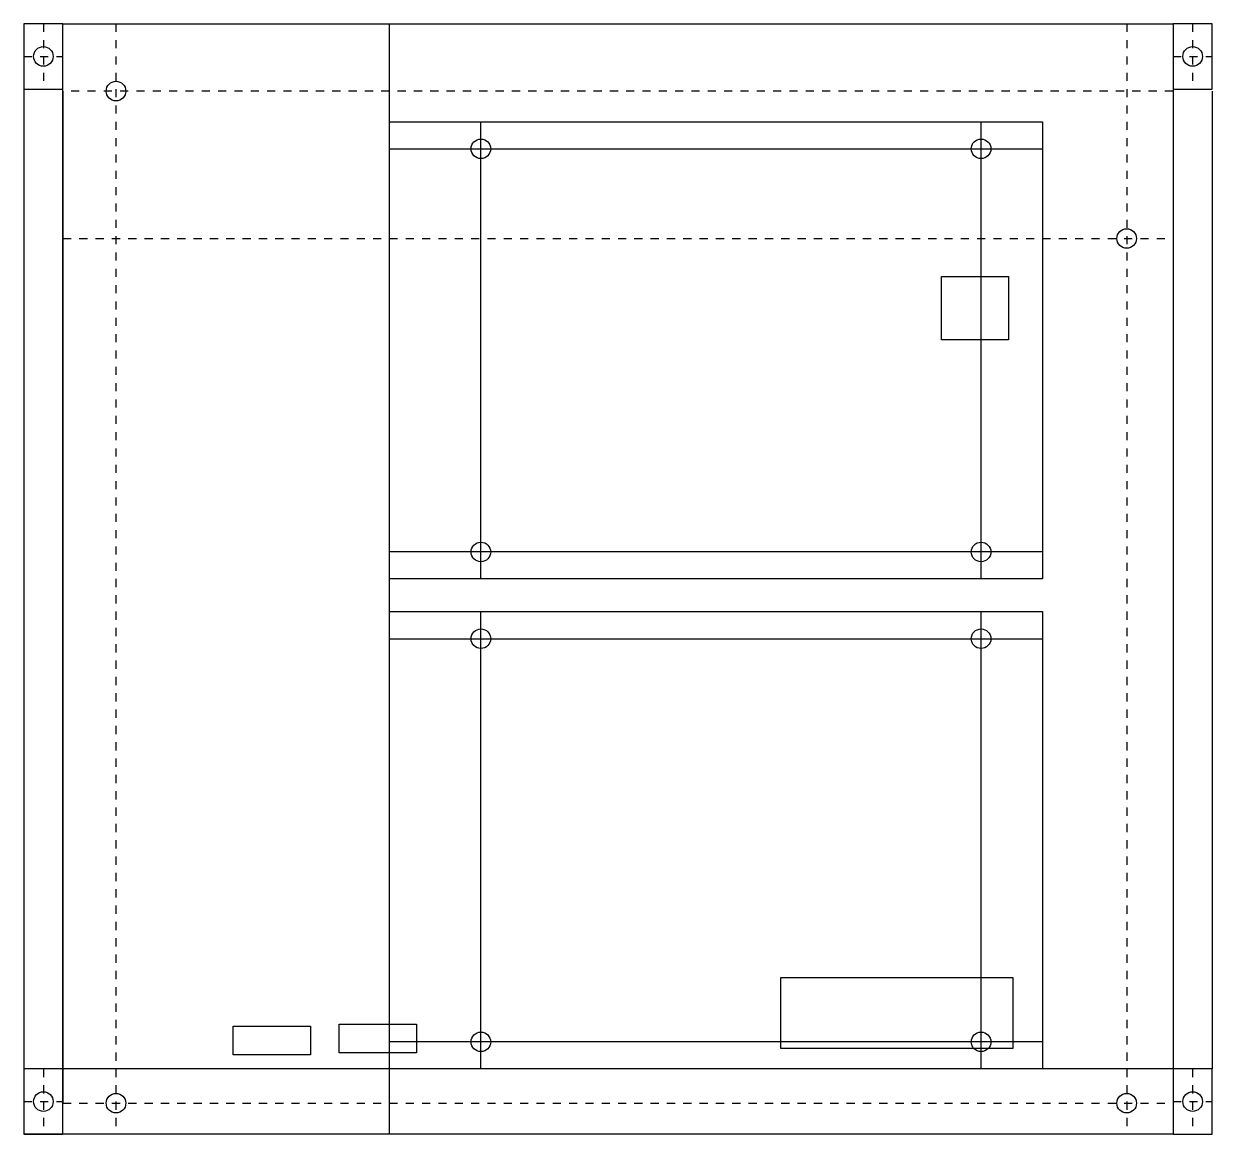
# Model space of a CAD drawing. Header units: millimetres. Extents: x 34 to 5984, y -3597 to 314.
# Drawn here: x 705.1 to 887.1, y -172.1 to -2.1 of the extents above; entities that cross this region are included whole.
import ezdxf

# ---------------------------------------------------------------- set-up
doc = ezdxf.new("R2010")
doc.units = ezdxf.units.MM
doc.linetypes.add('JIS_02_1.2', pattern=[2.5, 1.25, -1.25])

msp = doc.modelspace()

# ---------------------------------------------------------------- linework, layer by layer
for p, q in [((705.064, -2.053), (705.064, -12.053)), ((711.064, -2.053), (705.064, -2.053)), ((711.064, -12.053), (711.064, -2.053)), ((761.064, -172.053), (761.064, -2.053)), ((881.064, -2.053), (881.064, -12.053)), ((887.064, -2.053), (881.064, -2.053)), ((887.064, -12.053), (887.064, -2.053)), ((705.064, -12.053), (711.064, -12.053)), ((705.064, -12.053), (705.064, -162.053)), ((711.064, -12.363), (711.064, -34.923)), ((711.064, -12.363), (711.064, -167.303)), ((881.064, -12.053), (887.064, -12.053)), ((887.064, -12.363), (887.064, -162.053)), ((761.064, -17.053), (861.064, -17.053)), ((761.064, -87.053), (761.064, -17.053)), ((775.064, -87.053), (775.064, -17.053)), ((851.664, -87.053), (851.664, -17.053)), ((861.064, -17.053), (861.064, -87.053)), ((761.064, -21.193), (861.064, -21.193)), ((861.064, -82.913), (761.064, -82.913)), ((761.064, -157.053), (761.064, -87.053)), ((861.064, -87.053), (761.064, -87.053)), ((761.064, -92.053), (861.064, -92.053)), ((761.064, -162.053), (761.064, -92.053)), ((775.064, -162.053), (775.064, -92.053)), ((851.664, -162.053), (851.664, -92.053)), ((861.064, -92.053), (861.064, -162.053)), ((761.064, -96.193), (861.064, -96.193)), ((861.064, -157.913), (761.064, -157.913)), ((705.064, -162.053), (705.064, -172.053)), ((711.064, -162.053), (705.064, -162.053)), ((711.064, -172.053), (711.064, -162.053)), ((881.064, -162.053), (711.064, -162.053)), ((861.064, -162.053), (761.064, -162.053)), ((881.064, -162.053), (881.064, -172.053)), ((887.064, -162.053), (881.064, -162.053)), ((887.064, -172.053), (887.064, -162.053)), ((711.064, -172.053), (705.064, -172.053)), ((705.064, -172.053), (711.064, -172.053)), ((881.064, -172.053), (887.064, -172.053))]:
    msp.add_line(p, q)
at = {"linetype": 'JIS_02_1.2'}
for p, q in [((708.064, -2.053), (708.064, -12.053)), ((719.184, -2.053), (719.184, -172.053)), ((873.964, -2.053), (873.964, -172.053)), ((884.064, -2.053), (884.064, -12.053)), ((705.064, -7.053), (711.064, -7.053)), ((881.064, -7.053), (887.064, -7.053)), ((881.064, -12.363), (711.064, -12.363)), ((711.064, -34.923), (881.064, -34.923)), ((708.064, -162.053), (708.064, -172.053)), ((884.064, -162.053), (884.064, -172.053)), ((705.064, -167.053), (711.064, -167.053)), ((711.064, -167.303), (881.064, -167.303)), ((881.064, -167.053), (887.064, -167.053))]:
    msp.add_line(p, q, dxfattribs=at)
at = {"color": 1}
for p, q in [((711.064, -172.053), (711.064, -2.053)), ((711.064, -2.053), (881.064, -2.053)), ((881.064, -2.053), (881.064, -172.053)), ((881.064, -172.053), (711.064, -172.053))]:
    msp.add_line(p, q, dxfattribs=at)
for points in [[(855.88, -40.76), (855.88, -50.427), (845.595, -50.427), (845.595, -40.76)], [(856.503, -148.035), (856.503, -158.949), (820.975, -158.949), (820.975, -148.035)], [(748.984, -155.519), (748.984, -159.885), (737.141, -159.885), (737.141, -155.519)], [(765.189, -155.207), (765.189, -159.573), (753.347, -159.573), (753.347, -155.207)]]:
    msp.add_lwpolyline(points, close=True)
for centre in [(708.064, -7.053), (884.064, -7.053), (719.184, -12.363), (775.064, -21.193), (851.664, -21.193), (873.964, -34.923), (775.064, -82.913), (851.664, -82.913), (775.064, -96.193), (851.664, -96.193), (775.064, -157.913), (851.664, -157.913), (708.064, -167.053), (884.064, -167.053), (719.184, -167.303), (873.964, -167.303)]:
    msp.add_circle(centre, 1.5, dxfattribs=at)

doc.saveas('drawing.dxf')
